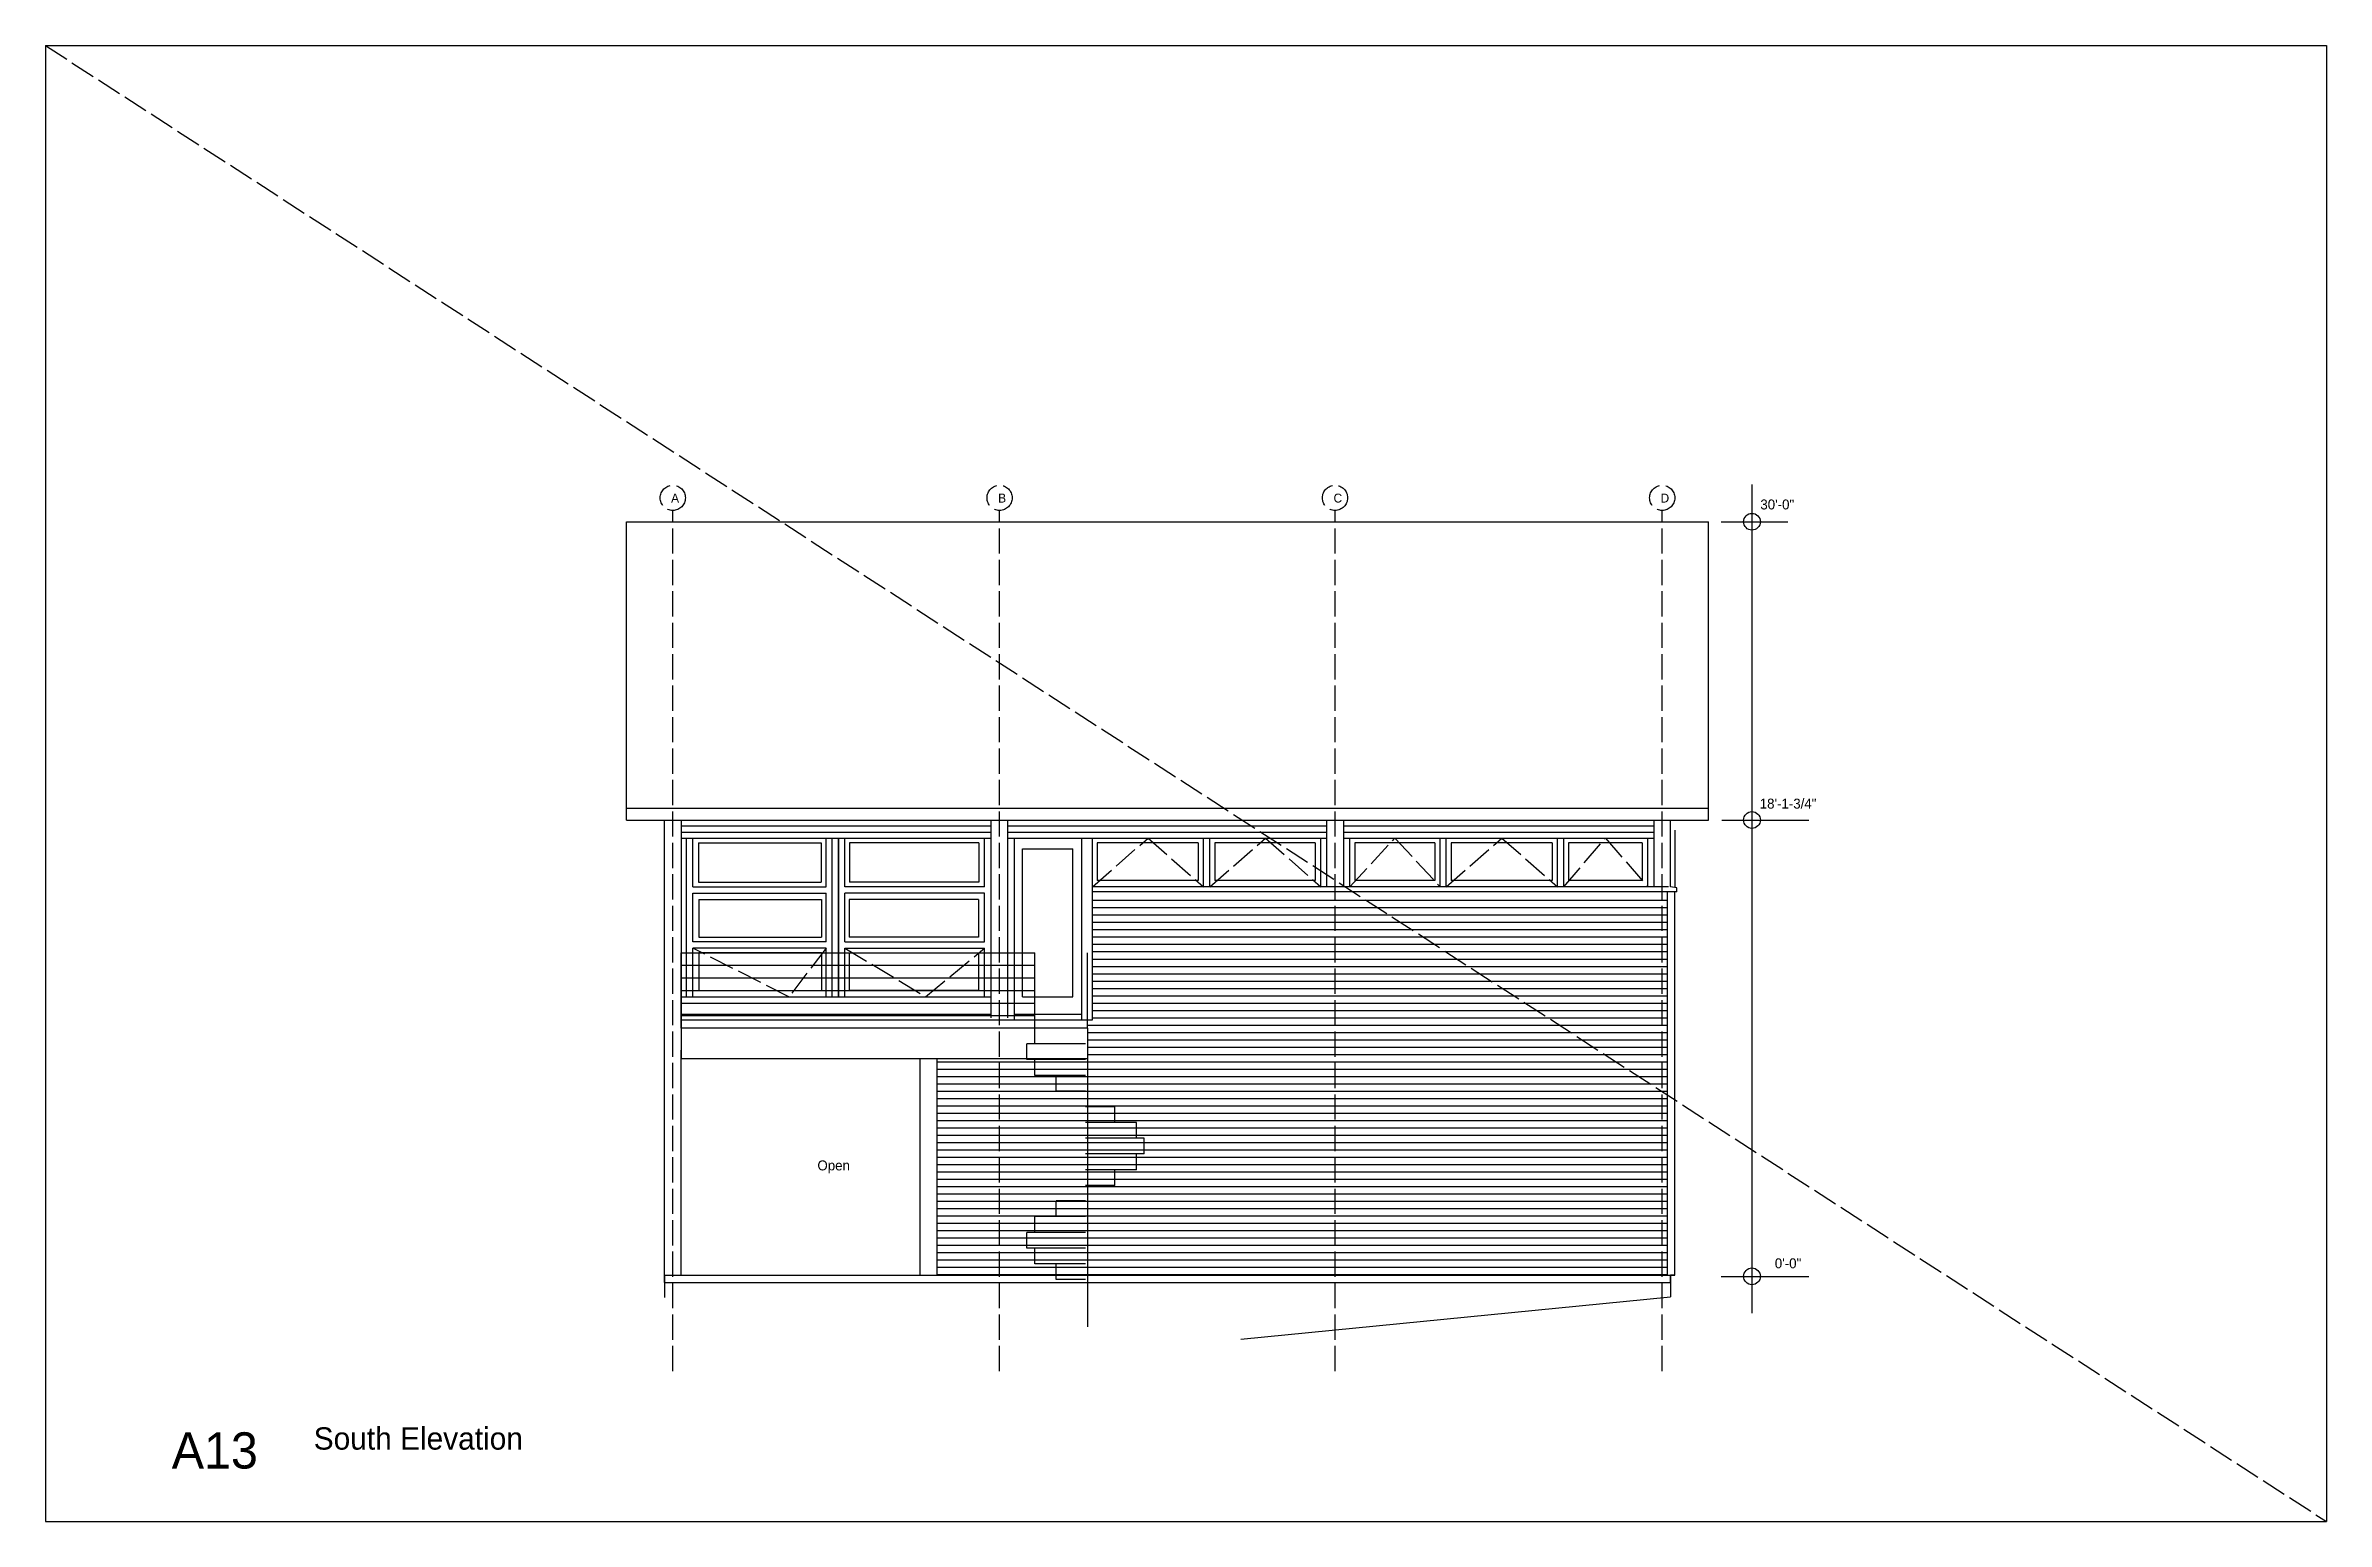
# Model space of a CAD drawing. Header units: inches. Extents: x 967 to 6851, y -1067 to 3434.
# Drawn here: x 3365 to 4453, y -1067 to -363 of the extents above; entities that cross this region are included whole.
import ezdxf

# ---------------------------------------------------------------- set-up
doc = ezdxf.new("R2010")
doc.units = ezdxf.units.IN
doc.header["$MEASUREMENT"] = 0
doc.linetypes.add('ACAD_ISO02W100', pattern=[15, 12, -3])
for name, color, linetype in [('const', 7, 'Continuous'), ('e1', 7, 'Continuous'), ('e2', 251, 'Continuous'), ('glassSwing', 172, 'ACAD_ISO02W100'), ('grid', 252, 'ACAD_ISO02W100'), ('soffit', 253, 'ACAD_ISO02W100'), ('stairs', 140, 'Continuous'), ('walls', 7, 'Continuous')]:
    doc.layers.add(name, color=color, linetype=linetype)

msp = doc.modelspace()

# ---------------------------------------------------------------- texts
at = {"layer": 'const', "attachment_point": 1}
for s, insert, char_height, width in [('A', (3663.5, -577.1), 4.26, 1625.197), ('B', (3819.5, -577.1), 4.26, 1625.197), ('C', (3979.5, -577.1), 4.26, 1625.197), ('D', (4135.5, -577.1), 4.26, 1625.197), ('30\'-0"', (4183.1, -579.9), 4.74, 1805.775), ('18\'-1-3/4"', (4182.8, -722.6), 4.74, 1805.775), ('Open', (3733.3, -895.2), 4.74, 1805.775), ('0\'-0"', (4190, -941.9), 4.74, 1805.775), ('South Elevation', (3493, -1022.5), 10.656, 4062.993), ('A13', (3425.3, -1024.9), 17.26, 6582.049)]:
    msp.add_mtext(s, dxfattribs=dict(at, insert=insert, char_height=char_height, width=width))

# ---------------------------------------------------------------- linework, layer by layer
for p, q in [((3365.1, -363.4), (3365.1, -1067.4)), ((3365.1, -363.4), (4453.1, -363.4)), ((4453.1, -363.4), (4453.1, -1067.4)), ((3660.3, -950), (3660.3, -953.5)), ((4140.3, -953.5), (4140.3, -950)), ((3365.1, -1067.4), (4453.1, -1067.4))]:
    msp.add_line(p, q)
at = {"layer": 'e1'}
for p, q in [((3642.3, -727.1), (4158.3, -727.1)), ((3642.3, -732.8), (4158.3, -732.8)), ((3862.2, -832.1), (3668.3, -832.1)), ((3668.3, -832.1), (3668.3, -846.6)), ((3862.2, -832.1), (3862.2, -974.5)), ((3668.3, -950), (3668.3, -842.6)), ((3668.3, -846.6), (3862.2, -846.6)), ((3782.3, -950), (3782.3, -846.6)), ((3660.3, -953.5), (3660.3, -960.5))]:
    msp.add_line(p, q, dxfattribs=at)
at = {"layer": 'e2'}
for p, q in [((4179.1, -572.8), (4179.1, -968)), ((4164.4, -590.5), (4196.2, -590.5)), ((3668.3, -732.8), (3668.3, -832.1)), ((3816.2, -735.8), (3668.3, -735.8)), ((3816.2, -738.8), (3668.3, -738.8)), ((3816.2, -827.1), (3816.2, -732.8)), ((3824.2, -827.1), (3824.2, -732.8)), ((3976.2, -735.8), (3824.2, -735.8)), ((3976.2, -738.8), (3824.2, -738.8)), ((3976.2, -732.8), (3976.2, -764.7)), ((3984.2, -732.8), (3984.2, -764.7)), ((4132.3, -735.8), (3984.2, -735.8)), ((4132.3, -738.8), (3984.2, -738.8)), ((4132.3, -732.8), (4132.3, -764.7)), ((4142.3, -737.6), (4142.3, -765)), ((4164.8, -732.8), (4196.6, -732.8)), ((4196.6, -732.8), (4206.3, -732.8)), ((3668.3, -741.4), (3816.2, -741.4)), ((3670.8, -817.1), (3670.8, -741.4)), ((3673.8, -764.7), (3673.8, -741.4)), ((3676.5, -743.7), (3735.1, -743.7)), ((3676.5, -743.7), (3676.5, -762.4)), ((3735.1, -743.7), (3735.1, -762.4)), ((3737.4, -764.7), (3737.4, -741.4)), ((3740.4, -817.1), (3740.4, -741.4)), ((3743.4, -817.1), (3743.4, -741.4)), ((3743.4, -741.4), (3743.4, -817.1)), ((3746.4, -764.7), (3746.4, -741.4)), ((3810.3, -743.7), (3748.6, -743.7)), ((3748.6, -743.7), (3748.6, -762.4)), ((3810.3, -743.7), (3810.3, -762.4)), ((3813, -764.7), (3813, -741.4)), ((3824.2, -741.4), (3976.2, -741.4)), ((3827.2, -741.4), (3827.2, -828.1)), ((3831.2, -746.6), (3855.2, -746.6)), ((3831.2, -817.1), (3831.2, -746.6)), ((3855.2, -817.1), (3855.2, -746.6)), ((3859.2, -741.4), (3859.2, -828.1)), ((3864.5, -828.1), (3864.5, -741.4)), ((3915, -743.7), (3866.8, -743.7)), ((3866.8, -743.7), (3866.8, -761.7)), ((3915, -743.7), (3915, -761.7)), ((3917.5, -764.7), (3917.5, -741.4)), ((3920.5, -764.7), (3920.5, -741.4)), ((3970.8, -743.7), (3922.8, -743.7)), ((3922.8, -743.7), (3922.8, -761.7)), ((3970.8, -743.7), (3970.8, -761.7)), ((3973.5, -764.7), (3973.5, -741.4)), ((3984.2, -741.4), (4132.3, -741.4)), ((3987.3, -764.7), (3987.3, -741.4)), ((4027.8, -743.7), (3989.6, -743.7)), ((3989.6, -743.7), (3989.6, -761.7)), ((4027.8, -743.7), (4027.8, -761.7)), ((4030.3, -764.7), (4030.3, -741.4)), ((4033.3, -764.7), (4033.3, -741.4)), ((4083.8, -743.7), (4035.6, -743.7)), ((4035.6, -743.7), (4035.6, -761.7)), ((4083.8, -743.7), (4083.8, -761.7)), ((4086.3, -764.7), (4086.3, -741.4)), ((4089.3, -764.7), (4089.3, -741.4)), ((4126.8, -743.7), (4091.6, -743.7)), ((4091.6, -743.7), (4091.6, -761.7)), ((4126.8, -743.7), (4126.8, -761.7)), ((4129.5, -764.7), (4129.5, -741.4)), ((3673.8, -764.7), (3737.4, -764.7)), ((3673.8, -767.7), (3737.4, -767.7)), ((3673.8, -790.9), (3673.8, -767.7)), ((3676.5, -762.4), (3735.1, -762.4)), ((3676.7, -770.7), (3735.3, -770.7)), ((3676.7, -770.7), (3676.7, -788.7)), ((3735.3, -770.7), (3735.3, -788.7)), ((3737.4, -790.9), (3737.4, -767.7)), ((3813, -764.7), (3746.4, -764.7)), ((3813, -767.7), (3746.4, -767.7)), ((3746.4, -790.9), (3746.4, -767.7)), ((3810.1, -770.7), (3748.4, -770.7)), ((3748.4, -770.7), (3748.4, -788.7)), ((3810.3, -762.4), (3748.6, -762.4)), ((3810.1, -770.7), (3810.1, -788.7)), ((3813, -790.9), (3813, -767.7)), ((4139.3, -764.7), (3864.5, -764.7)), ((4142.3, -767.1), (3864.5, -767.1)), ((3864.5, -771.1), (4138.8, -771.1)), ((3915, -761.7), (3866.8, -761.7)), ((3970.8, -761.7), (3922.8, -761.7)), ((4027.8, -761.7), (3989.6, -761.7)), ((4083.8, -761.7), (4035.6, -761.7)), ((4126.8, -761.7), (4091.6, -761.7)), ((4138.8, -950), (4138.8, -767.1)), ((3864.5, -774.6), (4138.8, -774.6)), ((3864.5, -778.1), (4138.8, -778.1)), ((3864.5, -781.6), (4138.8, -781.6)), ((3737.4, -790.9), (3673.8, -790.9)), ((3737.4, -793.9), (3673.8, -793.9)), ((3673.8, -817.1), (3673.8, -793.9)), ((3676.7, -788.7), (3735.3, -788.7)), ((3737.4, -817.1), (3737.4, -793.9)), ((3746.4, -790.9), (3813, -790.9)), ((3746.4, -793.9), (3813, -793.9)), ((3746.4, -817.1), (3746.4, -793.9)), ((3810.1, -788.7), (3748.4, -788.7)), ((3813, -817.1), (3813, -793.9)), ((3864.5, -785.1), (4138.8, -785.1)), ((3864.5, -788.6), (4138.8, -788.6)), ((3864.5, -792.1), (4138.8, -792.1)), ((3735.3, -796.1), (3676.7, -796.1)), ((3676.7, -796.1), (3676.7, -814.1)), ((3735.3, -796.1), (3735.3, -814.1)), ((3748.4, -796.1), (3810.1, -796.1)), ((3748.4, -796.1), (3748.4, -814.1)), ((3810.1, -796.1), (3810.1, -814.1)), ((3864.5, -795.6), (4138.8, -795.6)), ((3864.5, -799.1), (4138.8, -799.1)), ((3864.5, -802.6), (4138.8, -802.6)), ((3676.7, -814.1), (3735.3, -814.1)), ((3810.1, -814.1), (3748.4, -814.1)), ((3864.5, -806.1), (4138.8, -806.1)), ((3864.5, -809.6), (4138.8, -809.6)), ((3864.5, -813.1), (4138.8, -813.1)), ((3668.3, -817.1), (3816.2, -817.1)), ((3668.3, -825.4), (3816.2, -825.4)), ((3827.2, -825.4), (3859.2, -825.4)), ((3831.2, -817.1), (3855.2, -817.1)), ((3864.5, -816.6), (4138.8, -816.6)), ((3864.5, -820.1), (4138.8, -820.1)), ((3864.5, -823.6), (4138.8, -823.6)), ((3668.3, -828.1), (3864.5, -828.1)), ((3862.2, -830.6), (4138.8, -830.6)), ((3862.2, -834.1), (4138.8, -834.1)), ((3862.2, -837.6), (4138.8, -837.6)), ((3864.5, -827.1), (4138.8, -827.1)), ((3790.3, -846.6), (3790.3, -950)), ((3790.3, -848.1), (4138.8, -848.1)), ((3862.2, -841.1), (4138.8, -841.1)), ((3862.2, -844.6), (4138.8, -844.6)), ((3790.3, -851.6), (4138.8, -851.6)), ((3790.3, -855.1), (4138.8, -855.1)), ((3790.3, -858.6), (4138.8, -858.6)), ((3790.3, -862.1), (4138.8, -862.1)), ((3790.3, -865.6), (4138.8, -865.6)), ((3790.3, -869.1), (4138.8, -869.1)), ((3790.3, -872.6), (4138.8, -872.6)), ((3790.3, -876.1), (4138.8, -876.1)), ((3790.3, -879.6), (4138.8, -879.6)), ((3790.3, -883.1), (4138.8, -883.1)), ((3790.3, -886.6), (4138.8, -886.6)), ((3790.3, -890.1), (4138.8, -890.1)), ((3790.3, -893.6), (4138.8, -893.6)), ((3790.3, -897.1), (4138.8, -897.1)), ((3790.3, -900.6), (4138.8, -900.6)), ((3790.3, -904.1), (4138.8, -904.1)), ((3790.3, -907.6), (4138.8, -907.6)), ((3790.3, -911.1), (4138.8, -911.1)), ((3790.3, -914.6), (4138.8, -914.6)), ((3790.3, -918.1), (4138.8, -918.1)), ((3790.3, -921.6), (4138.8, -921.6)), ((3790.3, -925.1), (4138.8, -925.1)), ((3790.3, -928.6), (4138.8, -928.6)), ((3790.3, -932.1), (4138.8, -932.1)), ((3790.3, -935.6), (4138.8, -935.6)), ((3790.3, -939.1), (4138.8, -939.1)), ((3790.3, -942.6), (4138.8, -942.6)), ((3790.3, -946.1), (4138.8, -946.1)), ((3660.3, -950), (4142.3, -950)), ((3660.3, -950), (3660.3, -953.5)), ((3790.3, -949.6), (4138.8, -949.6)), ((4140.3, -950), (4140.3, -953.5)), ((4140.3, -953.5), (4140.3, -960.2)), ((4164.4, -950.5), (4206.3, -950.5)), ((3935.2, -980.5), (4140.3, -960.2))]:
    msp.add_line(p, q, dxfattribs=at)
for centre in [(4179.1, -590.5), (4179.1, -732.8), (4179.1, -950.5)]:
    msp.add_circle(centre, 4, dxfattribs=at)
at = {"layer": 'glassSwing'}
for p, q in [((3864.5, -764.7), (3891, -741.4)), ((3891, -741.4), (3917.5, -764.7)), ((3920.5, -764.7), (3947, -741.4)), ((3947, -741.4), (3973.5, -764.7)), ((3987.3, -764.7), (4008.8, -741.4)), ((4008.8, -741.4), (4030.3, -764.7)), ((4033.3, -764.7), (4059.8, -741.4)), ((4059.8, -741.4), (4086.3, -764.7)), ((4089.3, -764.7), (4109.2, -741.4)), ((4109.2, -741.4), (4129.5, -764.7)), ((3719.7, -817.1), (3673.8, -793.9)), ((3737.4, -793.9), (3719.7, -817.1)), ((3746.4, -793.9), (3784.9, -817.1)), ((3784.9, -817.1), (3813, -793.9))]:
    msp.add_line(p, q, dxfattribs=at)
at = {"layer": 'grid'}
for p, q in [((3664.3, -995.7), (3664.3, -585.1)), ((3820.2, -995.7), (3820.2, -585.1)), ((3980.2, -995.7), (3980.2, -585.1)), ((4136.3, -995.7), (4136.3, -585.1))]:
    msp.add_line(p, q, dxfattribs=at)
for centre in [(3664.3, -579.1), (3820.2, -579.1), (3980.2, -579.1), (4136.3, -579.1)]:
    msp.add_circle(centre, 6, dxfattribs=at)
at = {"layer": 'soffit'}
msp.add_line((3365.1, -363.4), (4453.1, -1067.4), dxfattribs=at)
at = {"layer": 'stairs'}
for p, q in [((3837, -839.6), (3837, -832.1)), ((3861.2, -832.1), (3837, -832.1)), ((3833.2, -847.1), (3833.2, -839.6)), ((3861.2, -839.6), (3833.2, -839.6)), ((3861.2, -847.1), (3833.2, -847.1)), ((3837, -854.6), (3837, -847.1)), ((3861.2, -854.6), (3837, -854.6)), ((3847.2, -862.1), (3847.2, -854.6)), ((3861.2, -862.1), (3847.2, -862.1)), ((3875.2, -869.6), (3861.2, -869.6)), ((3875.2, -877.1), (3875.2, -869.6)), ((3885.5, -877.1), (3861.2, -877.1)), ((3885.5, -884.6), (3885.5, -877.1)), ((3889.2, -884.6), (3861.2, -884.6)), ((3889.2, -892.1), (3861.2, -892.1)), ((3885.5, -899.6), (3885.5, -892.1)), ((3889.2, -892.1), (3889.2, -884.6)), ((3885.5, -899.6), (3861.2, -899.6)), ((3875.2, -907.1), (3875.2, -899.6)), ((3875.2, -907.1), (3861.2, -907.1)), ((3837, -929.5), (3837, -922)), ((3861.2, -922), (3837, -922)), ((3847.2, -922), (3847.2, -914.5)), ((3861.2, -914.5), (3847.2, -914.5)), ((3833.2, -937), (3833.2, -929.5)), ((3861.2, -929.5), (3833.2, -929.5)), ((3861.2, -937), (3833.2, -937)), ((3837, -944.5), (3837, -937)), ((3861.2, -944.5), (3837, -944.5)), ((3847.2, -952), (3847.2, -944.5)), ((3861.2, -952), (3847.2, -952))]:
    msp.add_line(p, q, dxfattribs=at)
at = {"layer": 'walls'}
for p, q in [((3642.3, -590.5), (4158.3, -590.5)), ((3642.3, -732.8), (3642.3, -590.5)), ((4158.3, -732.8), (4158.3, -590.5)), ((3660.3, -953.5), (3660.3, -732.8)), ((4140.3, -764.7), (4140.3, -732.8)), ((4143.3, -765.2), (4140.3, -764.7)), ((4142.3, -950), (4142.3, -767.1)), ((4143.3, -767.1), (4142.3, -767.1)), ((4143.3, -767.1), (4143.3, -765.2)), ((3668.3, -832.1), (3668.3, -796.1)), ((3668.3, -796.1), (3837, -796.1)), ((3668.3, -802.1), (3837, -802.1)), ((3837, -832.1), (3837, -796.1)), ((3862.2, -832.1), (3862.2, -796.1)), ((3668.3, -808.1), (3837, -808.1)), ((3668.3, -814.1), (3837, -814.1)), ((3668.3, -820.1), (3837, -820.1)), ((3668.3, -826.1), (3837, -826.1)), ((3660.3, -953.5), (4140.3, -953.5)), ((4142.3, -950), (4140.3, -950))]:
    msp.add_line(p, q, dxfattribs=at)

msp.set_redraw_order([(e.dxf.handle, doc.entitydb.next_handle()) for e in msp.query("TEXT MTEXT ATTDEF DIMENSION ARC_DIMENSION")])  # texts and dimensions are drawn at this point

doc.saveas('drawing.dxf')
